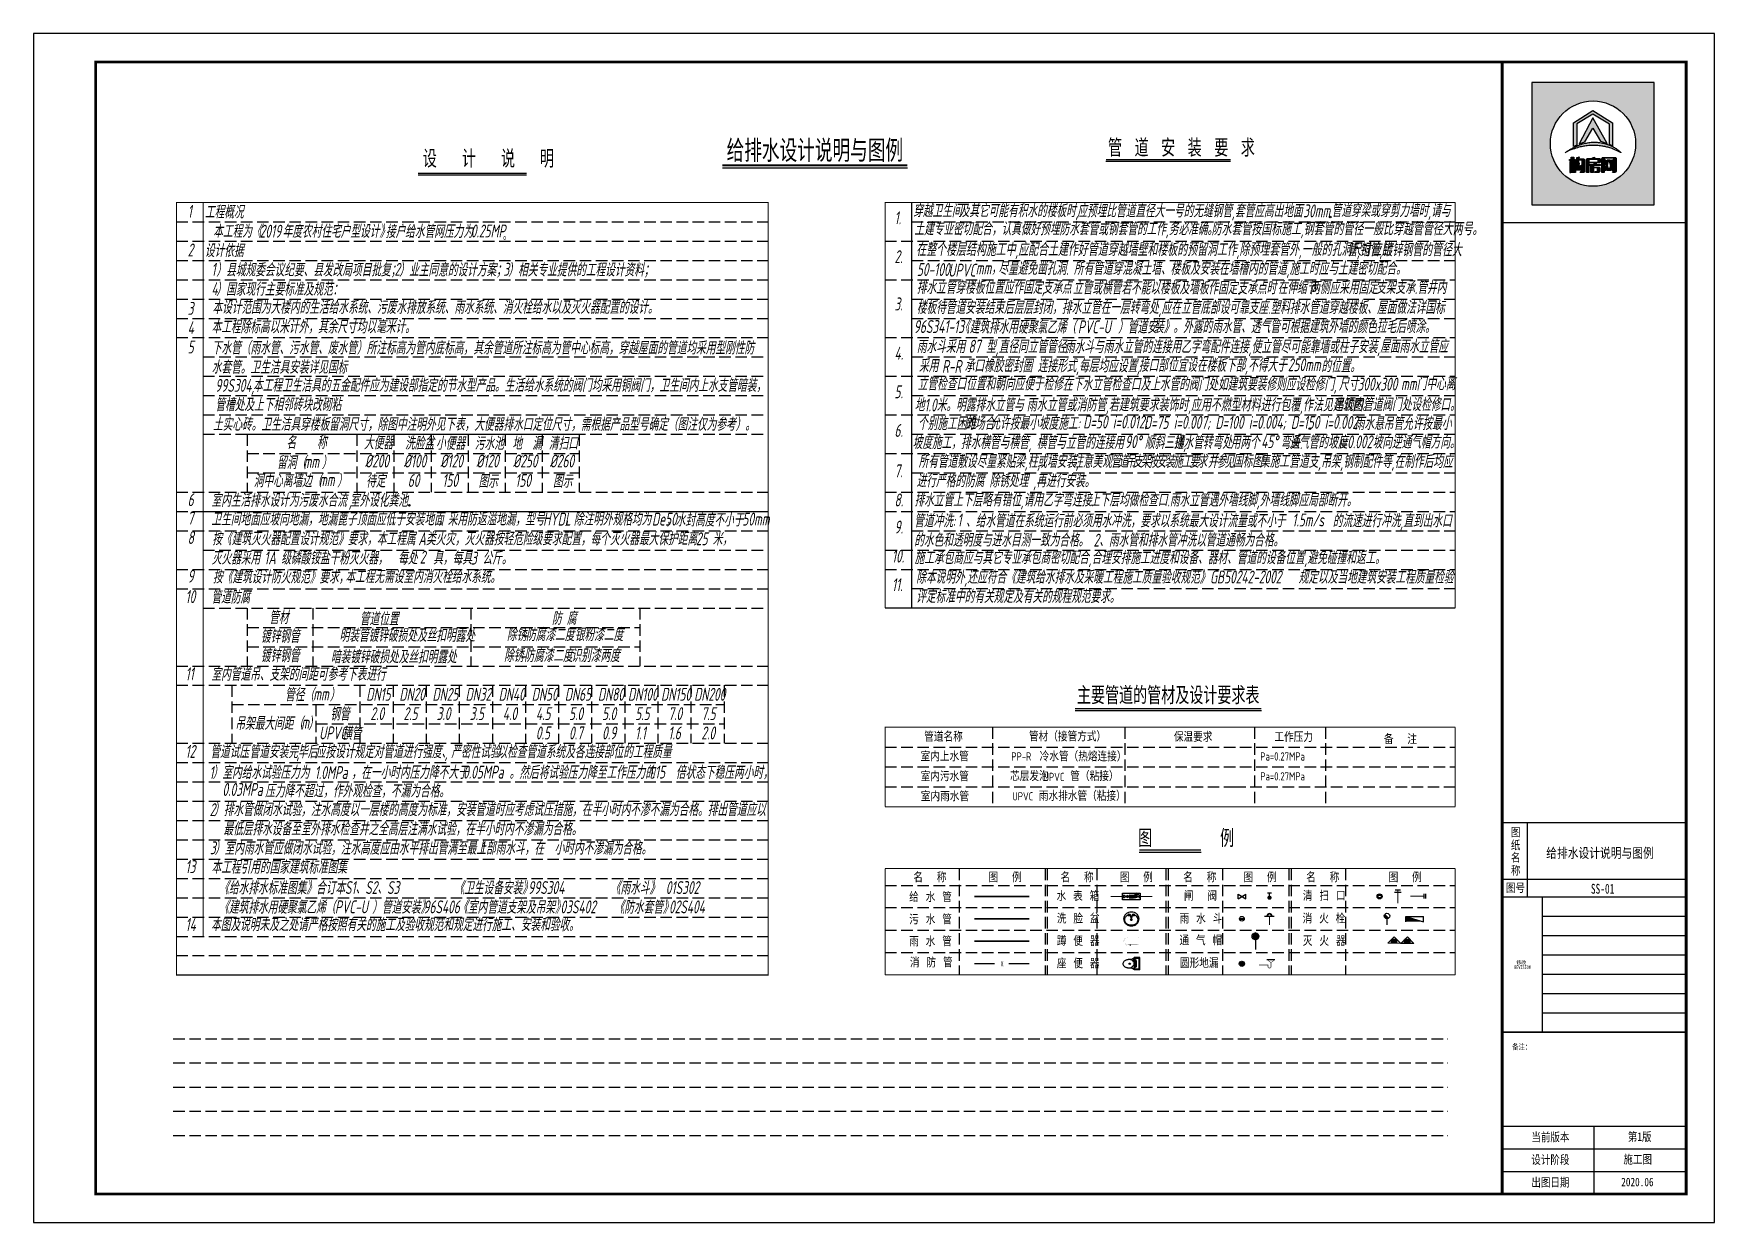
# Model space of a CAD drawing. Header units: millimetres. Extents: x -807114 to -50119, y -468455 to -61603.
# Drawn here: x -373695 to -337229, y -237099 to -211314 of the extents above; entities that cross this region are included whole.
import ezdxf
from ezdxf.enums import TextEntityAlignment as Align

# ---------------------------------------------------------------- set-up
doc = ezdxf.new("R2010")
doc.units = ezdxf.units.MM
doc.header["$LTSCALE"] = 1000
doc.linetypes.add('DASH', pattern=[0.35, 0.25, -0.1])
for name, color, linetype in [('AXIS', 3, 'Continuous'), ('FF', 7, 'Continuous'), ('HZ', 7, 'Continuous'), ('P_LS_GJ', 7, 'Continuous'), ('PIPE-污水', 2, 'DASH'), ('PIPE-给水', 3, 'Continuous'), ('PIPE-雨水', 4, 'DASH'), ('PUB_TEXT', 3, 'Continuous'), ('PUB_TITLE', 4, 'Continuous'), ('SD', 7, 'Continuous'), ('建-文字', 7, 'Continuous'), ('标注1', 7, 'Continuous')]:
    doc.layers.add(name, color=color, linetype=linetype)
doc.styles.add('_HZTXT', font='txt', dxfattribs={"bigfont": 'HZTXT'})
doc.styles.add('HZ', font='', dxfattribs={"width": 0.8})
doc.styles.add('TEXT', font='gbeitc.shx', dxfattribs={"width": 0.85, "bigfont": 'hztxt.shx'})
doc.styles.add('TSSD_Rein', font='Tssdeng.shx', dxfattribs={"width": 0.7, "bigfont": 'hztxt.shx'})
doc.styles.add('uni-黑体', font='simhei.ttf')
doc.styles.add('ZDBOX', font='simsun.ttc', dxfattribs={"width": 0.7})
doc.styles.add('宋体', font='simsun.ttc', dxfattribs={"width": 0.8})
doc.styles.get('HZ').set_extended_font_data('NSimSun')

msp = doc.modelspace()

# ---------------------------------------------------------------- texts
at = {"style": 'ZDBOX', "width": 0.8}
for s, height, p in [('图', 184.2, (-341540.1, -228632.6)), ('纸', 184.2, (-341540.1, -228910.4)), ('称', 184.2, (-341540.1, -229461.2)), ('名', 184.2, (-341540.1, -229178.8)), ('图号', 184.17, (-341543.8, -229841)), ('备注：', 122.78, (-341408.9, -233288.2))]:
    msp.add_text(s, height=height, dxfattribs=at).set_placement(p, align=Align.MIDDLE)
for s, p in [('当前版本', (-341199.1, -235341.2)), ('第1版', (-339105.6, -235332.8)), ('设计阶段', (-341199.1, -235832.3)), ('施工图', (-339201.8, -235823.9)), ('出图日期', (-341199.1, -236323.4)), ('2020.06', (-339249.9, -236315))]:
    msp.add_text(s, height=184.17, dxfattribs=at).set_placement(p)
at = {"oblique": 360, "text_generation_flag": 4, "flags": 9}
for tag, s in [('XSIZE', '250'), ('YSIZE', '145')]:
    msp.add_attdef(tag, (-349999.2, -230029.2), s, height=0.189, rotation=0.01532, dxfattribs=at)
at = {"style": 'HZ', "width": 0.7, "flags": 1}
for tag, s in [('UNIT', '套'), ('SPEC', 'DN100'), ('WHAT', '清扫口')]:
    msp.add_attdef(tag, (-344096.8, -230180.4), s, height=0.000595, dxfattribs=at)
at = {"layer": 'AXIS', "color": 0}
for s, height, style, width, p in [('给排水设计说明与图例', 478.68, '_HZTXT', 0.8, (-358659.8, -214096.2)), ('管 道 安 装 要 求', 380.739, '_HZTXT', 0.8, (-350384.9, -213984.5)), ('设  计  说  明', 380.74, '_HZTXT', 0.8, (-365250.4, -214221)), ('。', 209.4, '_HZTXT', 0.8, (-363516.6, -215791.4)), ('主要管道的管材及设计要求表', 380.739, '_HZTXT', 0.8, (-351057.9, -225859.8)), ('管道名称', 209.41, '_HZTXT', 0.8, (-354372.4, -226670.1)), ('管材（接管方式）', 209.41, '_HZTXT', 0.8, (-352100.4, -226665.7)), ('保温要求', 209.41, '_HZTXT', 0.8, (-348955.4, -226674.5)), ('工作压力', 209.41, '_HZTXT', 0.8, (-346774.2, -226677.5)), ('备  注', 209.41, '_HZTXT', 0.8, (-344398.4, -226724.7)), ('室内上水管', 209.41, '_HZTXT', 0.8, (-354451.4, -227097.3)), ('冷水管（热熔连接）', 209.41, '_HZTXT', 0.8, (-351868.8, -227098.6)), ('室内污水管', 209.41, '_HZTXT', 0.8, (-354450, -227531.8)), ('芯层发泡', 209.41, '_HZTXT', 0.8, (-352508.8, -227524.9)), ('管（粘接）', 209.41, '_HZTXT', 0.8, (-351202.1, -227524.9)), ('室内雨水管 ', 209.41, '_HZTXT', 0.8, (-354446, -227964.5)), ('雨水排水管（粘接）', 209.41, '_HZTXT', 0.8, (-351885.4, -227955.7)), ('图     例', 380.74, '_HZTXT', 0.8, (-349733.2, -228960)), ('名  称', 209.41, '_HZTXT', 0.8, (-354607.8, -229720.4)), ('图  例', 209.41, '_HZTXT', 0.8, (-352974.6, -229720.4)), ('名  称', 209.41, '_HZTXT', 0.8, (-351414.7, -229720.4)), ('图  例', 209.41, '_HZTXT', 0.8, (-350128.8, -229720.4)), ('名  称', 209.41, '_HZTXT', 0.8, (-348751.5, -229720.4)), ('图  例', 209.41, '_HZTXT', 0.8, (-347443.6, -229720.4)), ('名  称', 209.41, '_HZTXT', 0.8, (-346083.7, -229720.4)), ('图  例', 209.41, '_HZTXT', 0.8, (-344295.8, -229720.4)), ('给 水 管', 209.41, '_HZTXT', 0.8, (-354697.9, -230149.3)), ('水 表 箱', 209.41, '_HZTXT', 0.8, (-351501.1, -230130.1)), ('闸  阀', 209.41, '_HZTXT', 0.8, (-348737, -230124.3)), ('清 扫 口', 209.41, '_HZTXT', 0.8, (-346156.4, -230121.4)), ('污 水 管', 209.41, '_HZTXT', 0.8, (-354697.9, -230636.6)), ('洗 脸 盆', 209.41, '_HZTXT', 0.8, (-351495.4, -230615)), ('雨 水 斗', 209.41, '_HZTXT', 0.8, (-348831.6, -230617.4)), ('消 火 栓', 209.41, '_HZTXT', 0.8, (-346163.2, -230615)), ('雨 水 管', 209.41, '_HZTXT', 0.8, (-354697.9, -231112.2)), ('蹲 便 器', 209.41, '_HZTXT', 0.8, (-351495.4, -231102.4)), ('通 气 帽', 209.41, '_HZTXT', 0.8, (-348834.8, -231089.3)), ('灭 火 器', 209.41, '_HZTXT', 0.8, (-346157, -231101.1)), ('消 防 管', 209.41, '_HZTXT', 0.8, (-354683.1, -231569)), ('X', 109.7, 'HZ', 0.7, (-352712.7, -231543.5)), ('座 便 器', 209.41, '_HZTXT', 0.8, (-351495.4, -231589.7)), ('圆形地漏', 209.41, '_HZTXT', 0.8, (-348824.1, -231580))]:
    msp.add_text(s, height=height, dxfattribs=dict(at, style=style, width=width)).set_placement(p)
at = {"layer": 'P_LS_GJ', "width": 0.7, "flags": 1}
for tag, p, s, oblique in [('UNIT', (-349712.3, -230029), '个', 360), ('SPEC', (-349712.3, -230029.2), '', 360), ('WHAT', (-349712.3, -230029.3), '防污止回阀', 0)]:
    msp.add_attdef(tag, p, s, height=0.0946, rotation=0.01532, dxfattribs=dict(at, oblique=oblique))
at = {"layer": 'PUB_TEXT', "color": 0, "style": 'TEXT'}
for s, width, p in [('1', 0.75, (-370352.7, -215310.1)), ('工程概况', 0.75, (-369981.3, -215324.3)), ('穿越卫生间', 0.75, (-354615.3, -215296.1)), ('及其它可能有积水的楼板时,', 0.75, (-353607.3, -215296.1)), ('  应预埋比管道直径大一号的无缝钢管,套管应高出地面 ', 0.75, (-351284, -215300.4)), ('30mm', 0.75, (-346148.9, -215298.9)), ('管道穿梁或穿剪力墙时,请与', 0.75, (-345537, -215293.1)), ('本工程为《    年度农村住宅户型设计》 ', 0.75, (-369801.1, -215743.1)), ('2019', 0.75, (-368789.8, -215739.8, 1842.9)), ('接户给水管网压力为', 0.75, (-366056.6, -215747)), ('0.25MP', 0.75, (-364208.9, -215734.6)), ('1.', 0.75, (-355017.4, -215449.8)), ('土建专业密切配合，认真做好预埋防水套管或钢套管的工作,务必准确。', 0.75, (-354588.9, -215687.5)), ('防水套管按国标施工,钢套管的管径一般比穿越管管径大两号。', 0.7, (-348140.8, -215687.5)), ('2', 0.75, (-370352.7, -216147.8)), ('设计依据', 0.75, (-369981.3, -216162)), (' 在整个楼层结构施工中,应配合土建作好管道穿越墙壁和楼板的预留洞工作,除预埋套管外,一般的孔洞尺寸应比', 0.7, (-354654, -216136.6)), ('管,铜管,镀锌钢管的管径大', 0.7, (-345195.7, -216145.1)), ('2.', 0.75, (-355017.4, -216292.3)), ('尽量避免凿孔洞. 所有管道穿混凝土墙、楼板及安装在墙槽内的管道,施工时应与土建密切配合。', 0.75, (-352764.9, -216548)), ('1', 0.75, (-369836.1, -216566.6)), ('）县城规委会议纪要、县发改局项目批复；', 0.75, (-369731.4, -216580.8)), ('2', 0.75, (-365866.2, -216566.6)), ('）业主同意的设计方案；', 0.75, (-365761.5, -216580.8)), ('3', 0.75, (-363502.9, -216566.6)), ('）相关专业提供的工程设计资料；', 0.75, (-363398.2, -216580.8)), ('        50-100', 0.75, (-355442.5, -216571.2)), ('UPVC                                   ', 0.75, (-353848.7, -216586)), ('mm，', 0.75, (-353253.8, -216536.3)), ('4', 0.75, (-369836.1, -216985.4)), ('）国家现行主要标准及规范：', 0.75, (-369731.4, -216999.6)), ('排水立管穿楼板位置应作固定支承点', 0.75, (-354537.6, -216960.4)), (',', 0.75, (-351815.9, -216948.8)), ('立管或横管若不能以楼板及墙板作固定支承点时', 0.75, (-351148.6, -216969.8)), (',', 0.75, (-347554.4, -216923.2)), ('在伸缩节', 0.75, (-346705.9, -216962.5)), ('两侧应采用固定', 0.75, (-346002.1, -216965.9)), ('支架支承.管井内', 0.75, (-344569.6, -216961.6)), ('3', 0.75, (-370352.7, -217414.1)), ('本设计范围为大楼内的生活给水系统、污废水排放系统、雨水系统、消火栓给水以及灭火器配置的设计。', 0.75, (-369818, -217392.6)), ('3.', 0.75, (-355017.4, -217318.4)), ('楼板待管道安装结束后层层封闭，排水立管在一层转弯处,应在立管底部设可靠支座.塑料排水管道穿越楼板、屋面做法详国标            ', 0.75, (-354536.2, -217396.1)), ('4', 0.75, (-370352.7, -217833)), ('本工程除标高以米计外，其余尺寸均以毫米计。', 0.75, (-369837.6, -217815)), ('96S341-13', 0.75, (-354598.8, -217808.7)), ('《建筑排水用硬聚氯乙烯（        ）管道安', 0.75, (-353600.2, -217820.4)), ('PVC-U', 0.75, (-351036.4, -217814.5)), ('装》。外露的雨水管、透气管可根据建筑外墙的颜色拉毛后喷涂。', 0.75, (-349387.7, -217811.2)), ('5', 0.75, (-370352.7, -218251.8)), ('下水管（雨水管、污水管、废水管）所注标高为管内底标高，', 0.75, (-369832.7, -218271.9)), ('其余管道所注标高为管中心标高，穿越屋面的管道均采用型刚性防', 0.75, (-364156.6, -218271.9)), ('雨水斗采用    型,直径同立管管径.', 0.75, (-354535.8, -218244.9)), ('87', 0.75, (-353411.6, -218235.7)), ('雨水斗与雨水立管的连接用乙字弯配件连接,使立管尽可能靠墙或柱子安装,', 0.75, (-351323, -218247.2)), ('屋面雨水立管应', 0.75, (-344483.5, -218240.4)), ('水套管。卫生洁具安装详见国标', 0.75, (-369832.7, -218690.8)), ('4.', 0.75, (-355017.4, -218386.4)), ('采用     承口橡胶密封圈 连接形式,每层均应设置,', 0.75, (-354487.9, -218659.2)), ('R-R', 0.75, (-353985.7, -218673.1)), ('接口部位宜设在楼板下部,不得大于', 0.75, (-349718.8, -218648.7)), ('250mm ', 0.75, (-346483.1, -218636.3)), ('的位置。', 0.75, (-345758.8, -218660.5)), ('本工程卫生洁具的五金配件应为建设部指定的节水型产品。生活给水系统的阀门均采用铜阀门，卫生间内上水支管暗装，', 0.75, (-368938.3, -219084.5)), ('立管检查口位置和朝向应便于检修.', 0.75, (-354516.7, -219052.7)), ('在下水立管检查口及上水管的阀门处如建筑要装修则应设检修门,', 0.75, (-351363.2, -219060.5)), ('尺寸', 0.75, (-345378.1, -219061.4)), ('300x300', 0.75, (-344971.5, -219057.1)), ('mm门中心离', 0.75, (-344027.1, -219049.1)), ('99S304,', 0.75, (-369755.8, -219084.5)), ('5.', 0.75, (-355017.4, -219224)), ('管槽处及上下相邻砖块改砌粘', 0.75, (-369755.8, -219503.3)), ('地1.0米。明露排水立管与', 0.75, (-354578.8, -219508.7)), ('雨水立管或消防管,若建筑要求装饰时,应用不燃型材料进行包覆,作法见建筑图。', 0.7, (-352150, -219508.9)), ('吊顶内管道阀门处设检修口。', 0.75, (-345485.2, -219500.1)), ('土实心砖。卫生洁具穿楼板留洞尺寸，除图中注明外见下表，大便器排水口定位尺寸，需根据产品型号确定（图注仅为参考）。', 0.75, (-369806.3, -219929.6)), ('6.', 0.75, (-355017.4, -220061.7)), ('个别施工困难', 0.75, (-354512.2, -219912.1)), ('的场合 ', 0.75, (-353486.2, -219908.3)), ('允许按最小坡度施工: ', 0.75, (-352939.3, -219905.3)), ('D=50 i=0.012;', 0.75, (-350923.3, -219878.5)), ('D=75 i=0.007; D=100 i=0.004; D=150 i=0.002', 0.75, (-349604.6, -219886.9)), ('雨水悬吊管允许按最小', 0.75, (-345036.3, -219912.1)), ('名    称', 0.75, (-368214.3, -220323.6)), ('大便器', 0.75, (-366528.9, -220331.8)), ('                   洗脸盆', 0.75, (-367803.4, -220337.8)), ('小便器', 0.75, (-364967.2, -220342.1)), ('污水池', 0.75, (-364125.3, -220342.1)), ('地  漏', 0.75, (-363312.2, -220342.1)), ('清扫口', 0.75, (-362519.9, -220342.1)), ('坡度施工，排水横管与横管, 横管与立管的连接用    顺斜三通,', 0.75, (-354627.3, -220324.9)), ('90%%D               ', 0.75, (-350016.8, -220305.3)), ('  排水管转弯处 ', 0.75, (-349187.3, -220322.2)), ('用两个    弯头.   ', 0.75, (-347728.1, -220322.2)), ('45%%d                                  ', 0.75, (-347062.1, -220305.5)), ('通气管的坡度 ', 0.75, (-346452.2, -220317.9)), ('i=0.002', 0.75, (-345374.8, -220308.4)), ('坡向逆通气帽方向。', 0.75, (-344647.5, -220314.6)), ('留洞（   ）', 0.75, (-368416.8, -220759.2)), ('mm', 0.75, (-367838.3, -220737.3)), ('%%C200', 0.75, (-366506.1, -220724.7)), ('%%c100', 0.75, (-365665.7, -220724.7)), ('%%c120', 0.75, (-364870.1, -220724.7)), ('%%c120', 0.75, (-364091.3, -220724.7)), ('%%c250', 0.75, (-363292.4, -220724.7)), ('%%c260', 0.75, (-362498.3, -220724.7)), (' 所有管道敷设尽量紧贴梁,柱,', 0.75, (-354612, -220734.3)), ('或墙安装,', 0.75, (-351922.1, -220734.9)), ('注意美观.', 0.75, (-351143.3, -220733.9)), ('管', 0.75, (-350323.9, -220732.1)), ('道', 0.75, (-350160.4, -220732.1)), ('吊', 0.75, (-350001.5, -220732.1)), ('支', 0.75, (-349849.9, -220732.1)), ('架', 0.75, (-349679.2, -220732.1)), ('按', 0.75, (-349505.5, -220733.8)), ('安', 0.75, (-349335.2, -220733.8)), ('装', 0.75, (-349153.5, -220733.8)), ('施', 0.75, (-348976.4, -220733.8)), ('工', 0.75, (-348781.2, -220733.8)), ('要', 0.75, (-348617.7, -220733.8)), ('求', 0.75, (-348449.7, -220733.8)), ('并', 0.75, (-348219.6, -220733.8)), ('参', 0.75, (-348030.4, -220733.8)), ('见', 0.75, (-347860, -220733.8)), ('国标图', 0.75, (-347675.1, -220726.9)), ('集施工.', 0.75, (-347089.8, -220726.9)), ('     管道支,吊架,钢制配件等,在制作后均应', 0.75, (-347023.5, -220735.4)), ('洞中心离墙边（   ）', 0.75, (-368921.6, -221152.8)), ('mm', 0.75, (-367502.1, -221130.8)), ('待定', 0.75, (-366483.7, -221159.8)), ('60', 0.75, (-365576.3, -221146.2)), ('150', 0.75, (-364828.7, -221146.2)), ('图示', 0.75, (-364043.9, -221164)), ('150', 0.75, (-363246.1, -221145.7)), ('图示', 0.75, (-362426.9, -221164)), ('7.', 0.75, (-355017.4, -220937.9)), ('进行严格的防腐 除锈处理 ,再进行安装。', 0.75, (-354541, -221154.2)), ('6', 0.75, (-370352.7, -221563.9)), ('室内生活排水设计为污废水合流', 0.75, (-369838.5, -221578.7)), ('室外设化粪池 ', 0.75, (-366836.8, -221578.7)), ('8.', 0.75, (-355017.4, -221569.2)), ('排水立管上下层略有错位,请用乙字弯连接.', 0.75, (-354587.6, -221571.3)), ('上下层均做检查口.雨水立管遇外墙线脚,外墙线脚应局部断开。', 0.75, (-350777.9, -221571.3)), ('7', 0.75, (-370352.7, -221965.3)), ('卫生间地面应坡向地漏，地漏蓖子顶面应低于安装地面', 0.75, (-369840.9, -221984.4)), (',', 0.75, (-366854.2, -221578.7)), ('，采用防返溢地漏，型号', 0.75, (-364923, -221984.4)), ('HYDL', 0.75, (-362640.1, -221984.4)), ('，除注明外规格均为', 0.75, (-362187.4, -221984.4)), ('De50', 0.75, (-360277.4, -221984.4)), ('，水封高度不小于', 0.75, (-359978.2, -222004.4)), ('50mm', 0.75, (-358319.2, -221984.4)), ('管道冲洗:  、给水管道在系统运行前必须用水冲洗，要求以系统最大设计流量或不小于         的流速进行冲洗,直到出水口', 0.75, (-354592.9, -222022.2)), ('9.', 0.75, (-355017.4, -222156.8)), ('1', 0.75, (-353652.2, -222003.5)), ('1.5m/s', 0.75, (-346388.3, -222003.5)), ('8', 0.75, (-370352.7, -222384.1)), ('按《建筑灭火器配置设计规范》要求，本工程属  类火灾，灭火器按轻危险级要求配置，每个灭火器最大保护距离   米，', 0.75, (-369821.9, -222411.5)), ('A', 0.75, (-365346.8, -222411.5)), ('25', 0.75, (-359325.4, -222411.5)), ('的水色和透明度与进水目测一致为合格。 2、雨水管和排水管冲洗以管道通畅为合格。', 0.75, (-354592.9, -222441)), ('灭火器采用    级磷酸铵盐干粉灭火器，  每处   具，每具  公斤。', 0.75, (-369831.9, -222830.4)), ('1A', 0.75, (-368691.8, -222825)), ('2', 0.75, (-365315.8, -222809)), ('3', 0.75, (-364204.1, -222830.4)), ('10.', 0.75, (-355073.5, -222787.4)), ('施工承包商应与其它专业承包商密切配合,合理安排施工进度和设备、器材、管道的设备位置,避免碰撞和返工。', 0.75, (-354584, -222822.5)), ('9', 0.75, (-370352.7, -223221.7)), ('按《建筑设计防火规范》要求，', 0.75, (-369807.2, -223240.4)), ('本工程无需设室内消火栓给水系统。', 0.75, (-366934.6, -223233.9)), ('11.', 0.75, (-355073.5, -223408.2)), ('除本说明外,还应符合《建筑给水排水及采暖工程施工质量验收规范》                 规定以及当地建筑安装工程质量检验', 0.75, (-354549.1, -223244.6)), ('GB50242-2002', 0.75, (-348171.6, -223240.2)), ('10', 0.75, (-370400.2, -223666.3)), ('管道防腐', 0.75, (-369841, -223676.7)), (': ', 0.75, (-369162.6, -223676.7)), ('评定标准中的有关规定及有关的规程规范要求。', 0.75, (-354549.1, -223663.4)), ('管材', 0.75, (-368586.5, -224120.6)), ('管道位置', 0.75, (-366621, -224151)), ('防 腐', 0.75, (-362452.7, -224138.3)), ('镀锌钢管', 0.75, (-368767.7, -224529.5)), ('        明装管镀锌破损处及丝扣明露处', 0.75, (-367972.2, -224507.8)), ('  除锈', 0.75, (-363656.7, -224490.8)), ('防腐漆二度', 0.75, (-363014.4, -224490.8)), ('银粉漆二度', 0.75, (-361956.1, -224490.8)), ('-', 0.75, (-363103.6, -224490.8)), ('-', 0.75, (-362165.8, -224490.8)), ('镀锌钢管', 0.75, (-368767.7, -224948.3)), ('暗装镀锌破损处及丝扣明露处 ', 0.75, (-367248.5, -224973.1)), ('除锈', 0.75, (-363491, -224944.4)), ('-', 0.75, (-363141.1, -224944.4)), ('防腐漆二度', 0.75, (-363051.9, -224944.4)), ('-', 0.75, (-362203.3, -224944.4)), ('识别漆两度 ', 0.75, (-362030.2, -224944.4)), ('11', 0.75, (-370400.2, -225341.5)), ('室内管道吊、支架的间距可参考下表进行', 0.75, (-369841, -225351.9)), (': ', 0.75, (-369162.6, -225351.9)), ('管径（   ）', 0.75, (-368243.6, -225795.8)), ('mm', 0.75, (-367627.5, -225776.4)), ('DN15', 0.75, (-366477.6, -225785)), ('DN20', 0.75, (-365759.6, -225785)), ('DN25', 0.75, (-365041.6, -225785)), ('DN32', 0.75, (-364323.6, -225785)), ('DN40', 0.75, (-363605.5, -225785)), ('DN50', 0.75, (-362887.5, -225785)), ('DN65', 0.75, (-362169.5, -225785)), ('DN80', 0.75, (-361451.5, -225785)), ('DN100', 0.75, (-360799.8, -225785)), ('DN150', 0.75, (-360081.7, -225785)), ('DN200', 0.75, (-359363.7, -225785)), ('钢管', 0.75, (-367261.5, -226214.6)), ('2.0', 0.75, (-366388.1, -226203.8)), ('2.5', 0.75, (-365670.1, -226203.8)), ('3.0', 0.75, (-364952.1, -226203.8)), ('3.5', 0.75, (-364234.1, -226203.8)), ('4.0', 0.75, (-363516, -226203.8)), ('4.5', 0.75, (-362798, -226203.8)), ('5.0', 0.75, (-362080, -226203.8)), ('5.0', 0.75, (-361362, -226203.8)), ('5.5', 0.75, (-360643.9, -226203.8)), ('7.0', 0.75, (-359925.9, -226203.8)), ('7.5', 0.75, (-359207.9, -226203.8)), ('吊架最大间距（ ）', 0.75, (-369321.3, -226417.2)), ('m', 0.75, (-367887.1, -226395.1)), ('UPVC', 0.75, (-367499.9, -226622.7)), ('横管', 0.75, (-367004.4, -226633.4)), ('0.5', 0.75, (-362798, -226622.7)), ('0.7', 0.75, (-362080, -226622.7)), ('0.9', 0.75, (-361362, -226622.7)), ('1.1', 0.75, (-360643.9, -226622.7)), ('1.6', 0.75, (-359925.9, -226622.7)), ('2.0', 0.75, (-359207.9, -226622.7)), ('12', 0.75, (-370400.2, -227022.9)), ('管道试压', 0.75, (-369862.6, -227030.6)), ('管道安装完毕后', 0.75, (-369012.9, -227030.6)), ('应按设计规定对管道进行强度、严密性试验', 0.75, (-367577.5, -227030.6)), ('以检查管道系统及各连接部位的工程质量', 0.75, (-363636.2, -227030.6)), ('）室内给水试验压力为        ，在一小时内压力降不大于        。然后将试验压力降至工作压力的    倍状态下稳压两小时，', 0.75, (-369811.4, -227481)), (': ', 0.75, (-369185.5, -227030.6)), (',', 0.75, (-367988, -227030.6)), (',', 0.75, (-364773.6, -227030.6)), (':', 0.75, (-361579.8, -227030.6)), ('1', 0.75, (-369881.8, -227481)), ('1.0MPa', 0.75, (-367597.1, -227481.4)), ('0.05MPa', 0.75, (-364377.3, -227472.7)), ('1.15', 0.75, (-360358, -227471.2)), ('0.03MPa', 0.75, (-369598.8, -227848.7)), ('压力降不超过，作外观检查，不漏为合格。', 0.75, (-368674.2, -227882.8)), ('2', 0.75, (-369877.5, -228286.9)), ('）排水管做闭水试验，注水高度以一层楼的高度为标准，安装管道时应考虑试压措施，在半小时内不渗不漏为合格。排出管道应以', 0.75, (-369783.1, -228286.9)), ('最低层排水设备至室外排水检查井之全高层注满水试验，在半小时内不渗漏为合格。 ', 0.75, (-369580.7, -228705.7)), ('3', 0.75, (-369869.5, -229114.3)), ('）室内雨水管应做闭水试验，注水高度应由水平排出管满至最上部雨水斗，在  小时内不渗漏为合格。', 0.75, (-369763.6, -229122.8)), ('1', 0.75, (-364007.2, -229111.1)), ('13', 0.75, (-370400.2, -229522.6)), ('本工程引用的国家建筑标准图集', 0.75, (-369838.5, -229536.2)), ('《给水排水标准图集》合订本  ', 0.75, (-369670.2, -229985.2)), ('S1、S2、S3', 0.75, (-366942.1, -229976.7)), ('《卫生设备安装》  ', 0.75, (-364567.6, -229985.2)), ('99S304', 0.75, (-362968, -229976.7)), ('《雨水斗》 ', 0.75, (-361175.4, -229985.2)), ('01S302', 0.75, (-359979.3, -229976.7)), ('《建筑排水用硬聚氯乙烯（       ）管道安装》  ', 0.75, (-369670.2, -230404)), ('《室内管道支架及吊架》  ', 0.75, (-364487.6, -230404)), ('《防水套管》 ', 0.75, (-361095.4, -230404)), ('PVC-U', 0.75, (-367155.9, -230395.5)), ('96S406', 0.75, (-365239, -230395.5)), ('03S402', 0.75, (-362264.8, -230395.5)), ('02S404', 0.75, (-359910, -230395.5)), ('14', 0.75, (-370400.2, -230779)), ('本图及说明未及之处请严格按照有关的施工及验收规范和规定进行施工、安装和验收。', 0.75, (-369848.8, -230782))]:
    msp.add_text(s, height=280, dxfattribs=dict(at, width=width)).set_placement(p)
at = {"layer": 'PUB_TEXT', "style": 'TSSD_Rein', "width": 0.8}
for s, p in [('PP-R', (-352482.4, -227083)), ('Pa=0.27MPa', (-347081.9, -227082.5)), ('UPVC', (-351783, -227526.4)), ('Pa=0.27MPa', (-347081.9, -227513.8)), ('UPVC', (-352459.7, -227947.3))]:
    msp.add_text(s, height=179.51, dxfattribs=at).set_placement(p)
at = {"layer": 'PUB_TEXT', "color": 8, "style": '宋体', "width": 0.7}
msp.add_text('REVISION', height=78.05, dxfattribs=at).set_placement((-341570.2, -231628.3), align=Align.BOTTOM_LEFT)
at = {"layer": 'PUB_TEXT', "color": 8, "style": '宋体'}
msp.add_text('修改', height=78.05, dxfattribs=at).set_placement((-341527.7, -231500.3))
at = {"layer": '建-文字', "style": 'uni-黑体'}
for s, width, p in [('给排水设计说明与图例', 0.8, (-340876.4, -229192.5)), ('SS-01', 0.7, (-339908.2, -229969.7))]:
    msp.add_text(s, height=213.77, dxfattribs=dict(at, width=width)).set_placement(p)

# ---------------------------------------------------------------- blocks, each defined once
blk = doc.blocks.new('hhhh123')
at = {"layer": 'AXIS', "color": 0}
for p, q in [((70548, 12070), (70623, 12070)), ((70615, 12101), (70646, 11976)), ((70677, 11976), (70646, 11976)), ((70677, 11976), (70708, 12101)), ((70701, 12070), (70775, 12070))]:
    blk.add_line(p, q, dxfattribs=at)
for centre in [(70583, 12101), (70662, 11914), (70740, 12101)]:
    blk.add_circle(centre, 31.3, dxfattribs=at)
for centre, radius, start, end in [((70662, 11879), 316, 90, 110.21318), ((70662, 11879), 316, 69.78682, 90), ((70603, 11945), 223, 155.01492, 180.00001), ((70603, 11945), 223, 179.99999, 204.98508), ((70632, 11932), 254, 131.63355, 155.01494), ((70632, 11958), 254, 204.98506, 228.36645), ((70554, 11914), 142, 151.0888, 180), ((70554, 11914), 142, 180, 208.9112), ((70606, 11885), 202, 122.25981, 151.0888), ((70606, 11942), 202, 208.9112, 233.1301), ((70650, 11911), 282, 110.2132, 131.63355), ((70650, 11978), 282, 228.36645, 249.7868), ((70639, 11987), 258, 233.1301, 252.74206), ((70548, 11976), 93.8, 90, 122.25981), ((70662, 12011), 316, 249.78682, 270), ((70662, 12058), 332, 252.74206, 270), ((70662, 12058), 332, 270, 287.25794), ((70662, 12011), 316, 270, 290.21318), ((70684, 11987), 258, 287.25794, 306.8699), ((70673, 11911), 282, 48.36645, 69.7868), ((70673, 11978), 282, 290.2132, 311.63355), ((70775, 11976), 93.8, 56.09549, 90), ((70735, 11914), 168, 308.07586, 56.48961), ((70692, 11932), 254, 24.98506, 48.36645), ((70692, 11958), 254, 311.63355, 335.01494), ((70720, 11945), 223, 359.99999, 24.98508), ((70720, 11945), 223, 335.01492, 0.00001)]:
    blk.add_arc(centre, radius, start, end, dxfattribs=at)
blk.add_point((70662, 11695), dxfattribs=at)
blk = doc.blocks.new('jjjj123')
at = {"layer": 'AXIS', "color": 0}
blk.add_line((71567, 12571), (71567, 12527), dxfattribs=at)
at = {"layer": 'AXIS', "color": 0, "const_width": 1.65}
for points in [[(71848, 12637, 0.97895), (71545, 12637, 0.97895)], [(71546, 12299, 0.462192), (71600, 12235, 0.462192)], [(71825, 12636, 0.97895), (71567, 12636, 0.97895)], [(71578, 12581, 0.414214), (71567, 12571, 0.414214)], [(71567, 12291, 0.414214), (71600, 12258, 0.414214)], [(71793, 12235, 0.462192), (71847, 12299, 0.462192)], [(71793, 12258, 0.414214), (71825, 12291, 0.414214)], [(71825, 12571, 0.414214), (71814, 12581, 0.414214)]]:
    blk.add_lwpolyline(points, format="xyb", dxfattribs=at)
for points in [[(71546, 12654), (71546, 12299)], [(71567, 12581), (71567, 12636)], [(71567, 12609), (71567, 12527)], [(71567, 12527), (71567, 12291)], [(71814, 12581), (71578, 12581)], [(71600, 12258), (71793, 12258)], [(71793, 12235), (71600, 12235)], [(71825, 12581), (71825, 12636)], [(71825, 12609), (71825, 12527)], [(71825, 12291), (71825, 12529)], [(71847, 12637), (71847, 12299)]]:
    blk.add_lwpolyline(points, dxfattribs=at)
at = {"layer": 'AXIS', "color": 0, "width": 0.8, "flags": 9}
for tag in ['YSIZE', 'XSIZE']:
    blk.add_attdef(tag, (71696, 12235), '', height=0.549, rotation=270, dxfattribs=at)
blk = doc.blocks.new('kkkk123')
at = {"layer": 'AXIS', "color": 0}
for p, q in [((71626, 10774), (71603, 10774)), ((71626, 10652), (71603, 10652)), ((71606, 10896), (71606, 10845)), ((71626, 10896), (71606, 10896)), ((71626, 10926), (71626, 10936)), ((71626, 10926), (71626, 10855)), ((71626, 10845), (71626, 10855)), ((71667, 10814), (71626, 10855)), ((71626, 10652), (71626, 10774)), ((71667, 10611), (71626, 10570)), ((71626, 10499), (71626, 10570)), ((71626, 10489), (71626, 10499)), ((71829, 10489), (71626, 10489)), ((71657, 10885), (71677, 10906)), ((71657, 10885), (71657, 10868)), ((71697, 10827), (71657, 10868)), ((71697, 10598), (71657, 10558)), ((71657, 10540), (71657, 10558)), ((71677, 10520), (71657, 10540)), ((71667, 10814), (71667, 10611)), ((71779, 10906), (71677, 10906)), ((71779, 10520), (71677, 10520)), ((71697, 10827), (71697, 10598)), ((71779, 10906), (71799, 10885)), ((71799, 10540), (71779, 10520)), ((71799, 10885), (71799, 10540))]:
    blk.add_line(p, q, dxfattribs=at)
for points in [[(71626, 10926), (71614, 10914), (71595, 10898), (71572, 10884), (71550, 10874), (71523, 10867), (71497, 10864), (71486, 10863), (71464, 10865), (71436, 10864), (71415, 10862), (71395, 10859), (71366, 10853), (71342, 10845), (71328, 10839), (71307, 10830), (71286, 10817), (71268, 10803), (71255, 10791), (71241, 10774), (71224, 10741), (71220, 10722), (71222, 10694), (71231, 10668), (71245, 10646), (71263, 10627), (71280, 10612), (71291, 10605), (71315, 10592), (71328, 10586), (71349, 10578), (71366, 10573), (71376, 10570), (71390, 10567), (71415, 10563), (71440, 10561), (71455, 10560), (71464, 10560), (71486, 10562), (71525, 10558), (71546, 10553), (71568, 10544), (71583, 10536), (71595, 10528), (71612, 10514), (71626, 10499)], [(71829, 10489), (71829, 10936), (71626, 10936)]]:
    blk.add_lwpolyline(points, dxfattribs=at)
for centre, radius in [((71464, 10713), 24), ((71616, 10794), 10.2), ((71616, 10631), 10.2)]:
    blk.add_circle(centre, radius, dxfattribs=at)
for centre, radius, start, end in [((71464, 10713), 152, 23.57818, 90), ((71464, 10713), 152, 278.52519, 336.42182), ((71616, 10845), 10.2, 180, 0)]:
    blk.add_arc(centre, radius, start, end, dxfattribs=at)
blk = doc.blocks.new('$TwtSys$00000141')
for p, q in [((-94, 8, 0), (-10, 92, 0)), ((-94, 8, 0), (-10, 92, 0)), ((-87, -35, 0), (35, 87, 0)), ((-87, -35, 0), (35, 87, 0)), ((-66, -66, 0), (67, 66, 0)), ((-66, -66, 0), (67, 66, 0)), ((-32, -87, 0), (88, 33, 0)), ((-32, -87, 0), (88, 33, 0)), ((12, -92, 0), (92, -11, 0)), ((12, -92, 0), (92, -11, 0))]:
    blk.add_line(p, q)
blk.add_circle((0, 0, 0), 94)
blk.add_circle((0, 0, 0), 94)
blk = doc.blocks.new('DQM')
at = {"layer": 'FF'}
for p, q in [((-200, 200), (200, 200)), ((-173, 300), (173, 300)), ((-173, 100), (173, 100))]:
    blk.add_line(p, q, dxfattribs=at)
blk.add_circle((0, 200), 200, dxfattribs=at)
for centre, radius, start, end in [((98, 200), 222, 115.98923, 244.01077), ((375, 200), 425, 151.92751, 208.07249), ((-96, 201), 221, 295.77209, 64.22791), ((-372, 201), 422, 331.81362, 28.18638)]:
    blk.add_arc(centre, radius, start, end, dxfattribs=at)
blk = doc.blocks.new('JF')
at = {"layer": 'HZ'}
for p, q in [((-50, 113), (51, 113)), ((0, 0), (0, 113))]:
    blk.add_line(p, q, dxfattribs=at)
at = {"layer": 'HZ', "const_width": 50}
blk.add_lwpolyline([(-25, 0, 1), (25, 0, 1)], format="xyb", close=True, dxfattribs=at)
blk = doc.blocks.new('A$C686231BB')
at = {"layer": 'SD', "color": 7, "linetype": 'Continuous'}
for p, q in [((0, 138), (277, 138)), ((0, 138), (138, 0)), ((81, 138), (81, 57)), ((81, 57), (196, 57)), ((277, 138), (138, 0)), ((196, 138), (196, 57)), ((277, 138), (554, 138)), ((277, 138), (415, 0)), ((358, 138), (358, 57)), ((358, 57), (473, 57)), ((554, 138), (415, 0)), ((473, 138), (473, 57))]:
    blk.add_line(p, q, dxfattribs=at)
at = {"layer": 'SD', "color": 20, "linetype": 'Continuous'}
for points in [[(81, 57), (81, 138), (196, 57), (196, 138)], [(358, 57), (358, 138), (473, 57), (473, 138)]]:
    blk.add_solid(points, dxfattribs=at)
blk = doc.blocks.new('sadasfafa')
h = blk.add_hatch(color=252)
h.dxf.hatch_style = 1
h.paths.add_polyline_path([(1853311, -2488040), (1853311, -2490368), (1855639, -2490368), (1855639, -2488040)])
h.paths.add_polyline_path([(1855286, -2489204, 1), (1853664, -2489204, 1)], flags=16)
edge = h.paths.add_edge_path(flags=0)
edge.add_spline(control_points=[(1853945, -2489376), (1853935, -2489385), (1854022, -2489327), (1854064, -2489324), (1854178, -2489280), (1854273, -2489257), (1854375, -2489242), (1854470, -2489236), (1854555, -2489239), (1854630, -2489250), (1854700, -2489259), (1854781, -2489280), (1854854, -2489303), (1854917, -2489335), (1854967, -2489354), (1854993, -2489368), (1855014, -2489382), (1854982, -2489354), (1854965, -2489332), (1854910, -2489297), (1854854, -2489260), (1854784, -2489234), (1854713, -2489206), (1854640, -2489189), (1854569, -2489179), (1854497, -2489176), (1854414, -2489178), (1854321, -2489198), (1854229, -2489222), (1854147, -2489257), (1854080, -2489292), (1854021, -2489325), (1853977, -2489352), (1853953, -2489369), (1853945, -2489376)], knot_values=[0, 0, 0, 0, 114.670179, 423.637006, 763.89867, 1083.683754, 1343.405239, 1688.07646, 1952.326814, 2113.699055, 2375.693807, 2595.188681, 2872.839541, 3068.155951, 3238.592156, 3348.056762, 3361.095167, 3431.805845, 3527.265261, 3733.200323, 3952.805082, 4160.23278, 4398.128766, 4650.488133, 4837.16968, 5050.428326, 5308.684497, 5588.159898, 5913.430939, 6163.12325, 6398.139207, 6601.625078, 6772.549769, 6871.149972, 6871.149972, 6871.149972, 6871.149972], degree=3, periodic=1)
h.paths.add_polyline_path([(1854530, -2489580), (1854534, -2489580), (1854534, -2489603), (1854618, -2489603), (1854618, -2489621), (1854481, -2489621), (1854481, -2489650), (1854589, -2489650), (1854599, -2489656), (1854606, -2489666), (1854606, -2489733), (1854600, -2489742), (1854590, -2489750), (1854506, -2489750), (1854514, -2489740), (1854518, -2489731), (1854552, -2489731), (1854558, -2489728), (1854560, -2489721), (1854560, -2489675), (1854558, -2489670), (1854553, -2489667), (1854481, -2489667), (1854481, -2489750), (1854436, -2489750), (1854436, -2489626), (1854433, -2489621), (1854406, -2489621), (1854406, -2489603), (1854488, -2489603), (1854488, -2489590)], flags=0)
h.paths.add_polyline_path([(1854486, -2489468), (1854506, -2489461), (1854506, -2489485), (1854510, -2489489), (1854601, -2489489), (1854609, -2489494), (1854615, -2489502), (1854615, -2489556), (1854607, -2489564), (1854599, -2489569), (1854401, -2489569), (1854394, -2489573), (1854394, -2489750), (1854349, -2489750), (1854349, -2489504), (1854355, -2489495), (1854367, -2489489), (1854462, -2489489), (1854462, -2489474)], flags=0)
h.paths.add_polyline_path([(1854394, -2489554), (1854394, -2489512), (1854404, -2489506), (1854562, -2489506), (1854570, -2489513), (1854570, -2489554)], flags=0)
h.paths.add_polyline_path([(1854214, -2489569), (1854203, -2489632), (1854193, -2489683), (1854194, -2489689), (1854218, -2489689), (1854220, -2489683), (1854214, -2489633), (1854254, -2489614), (1854263, -2489686), (1854263, -2489700), (1854255, -2489709), (1854159, -2489709), (1854150, -2489702), (1854148, -2489692), (1854173, -2489569)], flags=0)
h.paths.add_polyline_path([(1854187, -2489466), (1854213, -2489458), (1854207, -2489496), (1854296, -2489496), (1854305, -2489498), (1854312, -2489505), (1854314, -2489513), (1854314, -2489733), (1854310, -2489741), (1854301, -2489750), (1854231, -2489750), (1854238, -2489741), (1854243, -2489730), (1854261, -2489730), (1854268, -2489727), (1854270, -2489720), (1854270, -2489531), (1854270, -2489526), (1854267, -2489521), (1854260, -2489516), (1854202, -2489516), (1854201, -2489534), (1854196, -2489558), (1854150, -2489558), (1854159, -2489535), (1854165, -2489504), (1854167, -2489471)], flags=0)
h.paths.add_polyline_path([(1854140, -2489544), (1854140, -2489750), (1854114, -2489750), (1854114, -2489544)], flags=0)
h.paths.add_polyline_path([(1854056, -2489544), (1854053, -2489750), (1854031, -2489750), (1854031, -2489544)], flags=0)
h.paths.add_polyline_path([(1854107, -2489459), (1854107, -2489508), (1854139, -2489508), (1854139, -2489527), (1854107, -2489527), (1854107, -2489750), (1854062, -2489750), (1854062, -2489527), (1854029, -2489527), (1854029, -2489508), (1854062, -2489508), (1854062, -2489459)], flags=0)
h.paths.add_polyline_path([(1854209, -2489211), (1854471, -2488714), (1854743, -2489200), (1854618, -2489155), (1854470, -2488913), (1854318, -2489172)], flags=0)
h.paths.add_polyline_path([(1854102, -2488808), (1854470, -2488575), (1854848, -2488810), (1854848, -2489247), (1854790, -2489223), (1854790, -2488832), (1854471, -2488643), (1854168, -2488829), (1854168, -2489231), (1854102, -2489257)], flags=0)
h.paths.add_polyline_path([(1854685, -2489750), (1854641, -2489750), (1854641, -2489488), (1854641, -2489484), (1854646, -2489475), (1854656, -2489467), (1854898, -2489467), (1854907, -2489471), (1854916, -2489478), (1854916, -2489731), (1854908, -2489743), (1854902, -2489750), (1854847, -2489750), (1854858, -2489732), (1854866, -2489731), (1854869, -2489724), (1854869, -2489718), (1854867, -2489718), (1854836, -2489718), (1854826, -2489684), (1854814, -2489718), (1854746, -2489718), (1854736, -2489684), (1854722, -2489718), (1854689, -2489718), (1854689, -2489709), (1854691, -2489709), (1854720, -2489621), (1854685, -2489512)], flags=0)
h.paths.add_polyline_path([(1854779, -2489518), (1854809, -2489621), (1854781, -2489709), (1854777, -2489709), (1854750, -2489621), (1854775, -2489518)], flags=0)
h = blk.add_hatch(color=7)
h.dxf.hatch_style = 1
h.paths.add_polyline_path([(1854102, -2489257), (1854168, -2489231), (1854168, -2488829), (1854471, -2488643), (1854790, -2488832), (1854790, -2489223), (1854848, -2489247), (1854848, -2488810), (1854470, -2488575), (1854102, -2488808)])
h = blk.add_hatch(color=7)
h.dxf.hatch_style = 1
h.paths.add_polyline_path([(1854318, -2489172), (1854470, -2488913), (1854618, -2489155), (1854743, -2489200), (1854471, -2488714), (1854209, -2489211)])
h = blk.add_hatch(color=7)
h.dxf.hatch_style = 1
edge = h.paths.add_edge_path()
edge.add_spline(control_points=[(1853945, -2489376), (1853953, -2489369), (1853977, -2489352), (1854021, -2489325), (1854080, -2489292), (1854147, -2489257), (1854229, -2489222), (1854321, -2489198), (1854414, -2489178), (1854497, -2489176), (1854569, -2489179), (1854640, -2489189), (1854713, -2489206), (1854784, -2489234), (1854854, -2489260), (1854910, -2489297), (1854965, -2489332), (1854982, -2489354), (1855014, -2489382), (1854993, -2489368), (1854967, -2489354), (1854917, -2489335), (1854854, -2489303), (1854781, -2489280), (1854700, -2489259), (1854630, -2489250), (1854555, -2489239), (1854470, -2489236), (1854375, -2489242), (1854273, -2489257), (1854178, -2489280), (1854064, -2489324), (1854022, -2489327), (1853935, -2489385), (1853945, -2489376)], knot_values=[0, 0, 0, 0, 98.600203, 269.524894, 473.010766, 708.026723, 957.719033, 1282.990074, 1562.465475, 1820.721647, 2033.980292, 2220.661839, 2473.021206, 2710.917192, 2918.34489, 3137.949649, 3343.884711, 3439.344127, 3510.054805, 3523.09321, 3632.557816, 3802.994021, 3998.310431, 4275.961291, 4495.456165, 4757.450917, 4918.823158, 5183.073513, 5527.744733, 5787.466218, 6107.251302, 6447.512966, 6756.479793, 6871.149972, 6871.149972, 6871.149972, 6871.149972], degree=3, periodic=1)
h = blk.add_hatch(color=7)
h.dxf.hatch_style = 1
h.paths.add_polyline_path([(1854062, -2489459), (1854062, -2489508), (1854029, -2489508), (1854029, -2489527), (1854062, -2489527), (1854062, -2489750), (1854107, -2489750), (1854107, -2489527), (1854139, -2489527), (1854139, -2489508), (1854107, -2489508), (1854107, -2489459)])
h = blk.add_hatch(color=7)
h.dxf.hatch_style = 1
h.paths.add_polyline_path([(1854167, -2489471), (1854165, -2489504), (1854159, -2489535), (1854150, -2489558), (1854196, -2489558), (1854201, -2489534), (1854202, -2489516), (1854260, -2489516), (1854267, -2489521), (1854270, -2489526), (1854270, -2489531), (1854270, -2489720), (1854268, -2489727), (1854261, -2489730), (1854243, -2489730), (1854238, -2489741), (1854231, -2489750), (1854301, -2489750), (1854310, -2489741), (1854314, -2489733), (1854314, -2489513), (1854312, -2489505), (1854305, -2489498), (1854296, -2489496), (1854207, -2489496), (1854213, -2489458), (1854187, -2489466)])
h = blk.add_hatch(color=7)
h.dxf.hatch_style = 1
h.paths.add_polyline_path([(1854462, -2489474), (1854462, -2489489), (1854367, -2489489), (1854355, -2489495), (1854349, -2489504), (1854349, -2489750), (1854394, -2489750), (1854394, -2489573), (1854401, -2489569), (1854599, -2489569), (1854607, -2489564), (1854615, -2489556), (1854615, -2489502), (1854609, -2489494), (1854601, -2489489), (1854510, -2489489), (1854506, -2489485), (1854506, -2489461), (1854486, -2489468)])
h.paths.add_polyline_path([(1854394, -2489554), (1854394, -2489512), (1854404, -2489506), (1854562, -2489506), (1854570, -2489513), (1854570, -2489554)], flags=16)
h = blk.add_hatch(color=7)
h.dxf.hatch_style = 1
h.paths.add_polyline_path([(1854685, -2489512), (1854685, -2489493), (1854693, -2489483), (1854862, -2489483), (1854869, -2489491), (1854869, -2489724), (1854866, -2489731), (1854858, -2489732), (1854847, -2489750), (1854902, -2489750), (1854908, -2489743), (1854916, -2489731), (1854916, -2489478), (1854907, -2489471), (1854898, -2489467), (1854656, -2489467), (1854646, -2489475), (1854641, -2489484), (1854641, -2489488), (1854641, -2489750), (1854685, -2489750)])
h = blk.add_hatch(color=7)
h.dxf.hatch_style = 1
h.paths.add_polyline_path([(1854866, -2489709), (1854840, -2489621), (1854866, -2489512), (1854836, -2489512), (1854824, -2489558), (1854808, -2489512), (1854745, -2489512), (1854734, -2489557), (1854719, -2489512), (1854689, -2489512), (1854720, -2489621), (1854691, -2489709), (1854689, -2489709), (1854689, -2489710), (1854689, -2489718), (1854722, -2489718), (1854736, -2489684), (1854746, -2489718), (1854814, -2489718), (1854826, -2489684), (1854836, -2489718), (1854867, -2489718), (1854867, -2489709)])
h.paths.add_polyline_path([(1854779, -2489518), (1854809, -2489621), (1854781, -2489709), (1854777, -2489709), (1854750, -2489621), (1854775, -2489518)], flags=16)
h = blk.add_hatch(color=7)
h.dxf.hatch_style = 1
h.paths.add_polyline_path([(1854031, -2489544), (1854031, -2489750), (1854053, -2489750), (1854056, -2489544)])
h = blk.add_hatch(color=7)
h.dxf.hatch_style = 1
h.paths.add_polyline_path([(1854114, -2489544), (1854114, -2489750), (1854140, -2489750), (1854140, -2489544)])
h = blk.add_hatch(color=7)
h.dxf.hatch_style = 1
h.paths.add_polyline_path([(1854173, -2489569), (1854148, -2489692), (1854150, -2489702), (1854159, -2489709), (1854255, -2489709), (1854263, -2489700), (1854263, -2489686), (1854254, -2489614), (1854214, -2489633), (1854220, -2489683), (1854218, -2489689), (1854194, -2489689), (1854193, -2489683), (1854203, -2489632), (1854214, -2489569)])
h = blk.add_hatch(color=7)
h.dxf.hatch_style = 1
h.paths.add_polyline_path([(1854488, -2489590), (1854488, -2489603), (1854406, -2489603), (1854406, -2489621), (1854433, -2489621), (1854436, -2489626), (1854436, -2489750), (1854481, -2489750), (1854481, -2489667), (1854553, -2489667), (1854558, -2489670), (1854560, -2489675), (1854560, -2489721), (1854558, -2489728), (1854552, -2489731), (1854518, -2489731), (1854514, -2489740), (1854506, -2489750), (1854590, -2489750), (1854600, -2489742), (1854606, -2489733), (1854606, -2489666), (1854599, -2489656), (1854589, -2489650), (1854481, -2489650), (1854481, -2489621), (1854618, -2489621), (1854618, -2489603), (1854534, -2489603), (1854534, -2489580), (1854530, -2489580)])
for points in [[(1855639, -2488040), (1853311, -2488040), (1853311, -2490368), (1855639, -2490368)], [(1854102, -2489257), (1854102, -2488808), (1854470, -2488575), (1854848, -2488810), (1854848, -2489247), (1854790, -2489223), (1854790, -2488832), (1854471, -2488643), (1854168, -2488829), (1854168, -2489231)], [(1854209, -2489211), (1854318, -2489172), (1854470, -2488913), (1854618, -2489155), (1854743, -2489200), (1854471, -2488714)], [(1854062, -2489459), (1854107, -2489459), (1854107, -2489508), (1854139, -2489508), (1854139, -2489527), (1854107, -2489527), (1854107, -2489750), (1854062, -2489750), (1854062, -2489527), (1854029, -2489527), (1854029, -2489508), (1854062, -2489508)], [(1854462, -2489474), (1854486, -2489468), (1854506, -2489461), (1854506, -2489485), (1854510, -2489489), (1854601, -2489489), (1854609, -2489494), (1854615, -2489502), (1854615, -2489556), (1854607, -2489564), (1854599, -2489569), (1854401, -2489569), (1854394, -2489573), (1854394, -2489750), (1854349, -2489750), (1854349, -2489504), (1854355, -2489495), (1854367, -2489489), (1854462, -2489489)], [(1854394, -2489554), (1854570, -2489554), (1854570, -2489513), (1854562, -2489506), (1854404, -2489506), (1854394, -2489512)], [(1854641, -2489750), (1854641, -2489488), (1854641, -2489484), (1854646, -2489475), (1854656, -2489467), (1854898, -2489467), (1854907, -2489471), (1854916, -2489478), (1854916, -2489731), (1854908, -2489743), (1854902, -2489750), (1854847, -2489750), (1854858, -2489732), (1854866, -2489731), (1854869, -2489724), (1854869, -2489491), (1854862, -2489483), (1854693, -2489483), (1854685, -2489493), (1854685, -2489750)], [(1854775, -2489518), (1854779, -2489518), (1854809, -2489621), (1854781, -2489709), (1854777, -2489709), (1854750, -2489621)], [(1854056, -2489544), (1854031, -2489544), (1854031, -2489750), (1854053, -2489750)], [(1854114, -2489544), (1854140, -2489544), (1854140, -2489750), (1854114, -2489750)], [(1854488, -2489590), (1854530, -2489580), (1854534, -2489580), (1854534, -2489603), (1854618, -2489603), (1854618, -2489621), (1854481, -2489621), (1854481, -2489650), (1854589, -2489650), (1854599, -2489656), (1854606, -2489666), (1854606, -2489733), (1854600, -2489742), (1854590, -2489750), (1854506, -2489750), (1854514, -2489740), (1854518, -2489731), (1854552, -2489731), (1854558, -2489728), (1854560, -2489721), (1854560, -2489675), (1854558, -2489670), (1854553, -2489667), (1854481, -2489667), (1854481, -2489750), (1854436, -2489750), (1854436, -2489626), (1854433, -2489621), (1854406, -2489621), (1854406, -2489603), (1854488, -2489603)]]:
    blk.add_lwpolyline(points, close=True)
for points in [[(1854167, -2489471), (1854187, -2489466), (1854213, -2489458), (1854207, -2489496), (1854296, -2489496), (1854305, -2489498), (1854312, -2489505), (1854314, -2489513), (1854314, -2489733), (1854310, -2489741), (1854301, -2489750), (1854231, -2489750), (1854238, -2489741), (1854243, -2489730), (1854261, -2489730), (1854268, -2489727), (1854270, -2489720), (1854270, -2489531), (1854270, -2489526), (1854267, -2489521), (1854260, -2489516), (1854202, -2489516), (1854201, -2489534), (1854196, -2489558), (1854150, -2489558), (1854150, -2489558), (1854159, -2489535), (1854165, -2489504), (1854167, -2489471)], [(1854866, -2489709), (1854866, -2489709), (1854867, -2489709), (1854867, -2489718), (1854836, -2489718), (1854826, -2489684), (1854814, -2489718), (1854746, -2489718), (1854736, -2489684), (1854722, -2489718), (1854689, -2489718), (1854689, -2489710), (1854689, -2489709), (1854691, -2489709), (1854720, -2489621), (1854689, -2489512)], [(1854173, -2489569), (1854214, -2489569), (1854203, -2489632), (1854193, -2489683), (1854194, -2489689), (1854218, -2489689), (1854220, -2489683), (1854214, -2489633), (1854254, -2489614), (1854263, -2489686), (1854263, -2489700), (1854255, -2489709), (1854159, -2489709), (1854150, -2489702), (1854148, -2489692), (1854173, -2489569)]]:
    blk.add_lwpolyline(points)
at = {"color": 7}
blk.add_lwpolyline([(1854689, -2489512), (1854719, -2489512), (1854734, -2489557), (1854745, -2489512), (1854808, -2489512), (1854824, -2489558), (1854836, -2489512), (1854866, -2489512), (1854840, -2489621), (1854866, -2489709)], dxfattribs=at)
blk.add_circle((1854475, -2489204), 811)
at = {"start_tangent": (-0.74079, -0.671736), "end_tangent": (-0.74079, -0.671736)}
blk.add_spline([(1853945, -2489376), (1853977, -2489357), (1854071, -2489318), (1854178, -2489282), (1854280, -2489257), (1854365, -2489245), (1854479, -2489238), (1854566, -2489241), (1854619, -2489248), (1854704, -2489261), (1854775, -2489279), (1854861, -2489308), (1854920, -2489335), (1854972, -2489357), (1855003, -2489375), (1855007, -2489377), (1854990, -2489361), (1854968, -2489339), (1854913, -2489299), (1854851, -2489261), (1854787, -2489235), (1854714, -2489208), (1854633, -2489189), (1854572, -2489180), (1854501, -2489177), (1854416, -2489181), (1854326, -2489198), (1854222, -2489227), (1854146, -2489259), (1854077, -2489294), (1854019, -2489327), (1853971, -2489357), (1853945, -2489376)], degree=3, dxfattribs=at)

# ---------------------------------------------------------------- hatches: boundary and pattern name
at = {"layer": 'P_LS_GJ'}
for points in [[(-349926.5, -230001.8), (-349926.5, -230056.6), (-349832.1, -230029.2)], [(-349806.8, -229991.3), (-349806.8, -230067.1), (-349712.2, -230029.1)]]:
    msp.add_hatch(color=256, dxfattribs=at).paths.add_polyline_path(points)

# ---------------------------------------------------------------- linework, layer by layer
for p, q in [((-341280.4, -230038.7), (-341280.4, -228427.2)), ((-341832.9, -229655), (-337842.5, -229655)), ((-344171.2, -229938.5), (-344022.5, -229938.5)), ((-344156.3, -229882.9), (-344037.3, -229882.9)), ((-346936.9, -231395), (-346762.6, -231395))]:
    msp.add_line(p, q)
for points, const_width in [([(-341832.9, -215415.9), (-337842.5, -215415.9)], 30.7), ([(-341832.9, -228427.2), (-337842.5, -228427.2)], 30.7), ([(-344096.8, -229882.9), (-344096.8, -230180.4)], 18), ([(-341832.9, -230038.7), (-337842.5, -230038.7)], 30.7), ([(-341832.9, -232972), (-337842.5, -232972)], 30.7)]:
    msp.add_lwpolyline(points, dxfattribs=dict(const_width=const_width))
at = {"color": 0}
for points in [[(-349684.1, -229955.9), (-349684.1, -230102.5), (-350071.8, -230102.5)], [(-350071.8, -230102.5), (-350071.8, -229955.9), (-349684.1, -229955.9)]]:
    msp.add_lwpolyline(points, dxfattribs=at)
at = {"elevation": 0}
msp.add_lwpolyline([(-344522.4, -230001.3), (-344461.6, -230001.3), (-344461.6, -230057.5), (-344522.4, -230057.5)], close=True, dxfattribs=at)
for points, const_width in [([(-347111, -231513.3), (-346913.9, -231513.3), (-346913.9, -231550.3, 1), (-346848.5, -231550.3), (-346848.5, -231453.1)], 13.1), ([(-346903, -231395, 1.0676639), (-346794, -231395)], 8.72)]:
    msp.add_lwpolyline(points, format="xyb", dxfattribs=dict(const_width=const_width))
msp.add_circle((-344491.9, -230028.2, 0), 55.8)
at = {"layer": 'AXIS', "color": 0}
for p, q in [((-365354.3, -214378.8), (-363000.7, -214378.8)), ((-358750.4, -214228.4), (-354738.3, -214228.4)), ((-350429.1, -214079.7), (-347724.6, -214079.7)), ((-351098, -225998.8), (-347055.7, -225998.8)), ((-349708.4, -229065.6), (-348365.2, -229065.6)), ((-347561.8, -230077.9), (-347561.8, -229982.2)), ((-347561.8, -230077.9), (-347397.3, -229982.2)), ((-347561.8, -229982.2), (-347397.3, -230077.9)), ((-347397.3, -230077.9), (-347397.3, -229982.2)), ((-343526.2, -230075.3), (-343526.2, -229972.7)), ((-343491.9, -230075.3), (-343491.9, -229972.7)), ((-346991.7, -230454.9), (-346780, -230454.9)), ((-346881.2, -230399.1), (-346936.9, -230454.9)), ((-346825.4, -230454.9), (-346881.2, -230399.1)), ((-343923.8, -230465.4), (-343543.1, -230465.4)), ((-343923.8, -230465.4), (-343543.1, -230579.6)), ((-343923.8, -230579.6), (-343923.8, -230465.4)), ((-343543.1, -230579.6), (-343543.1, -230465.4)), ((-347530.9, -230504.8), (-347428.1, -230504.8)), ((-347530.9, -230522.6), (-347428.1, -230522.6))]:
    msp.add_line(p, q, dxfattribs=at)
for points, const_width in [([(-350429.1, -214045.8), (-347724.6, -214045.8)], 28.6), ([(-365354.3, -214344.9), (-363000.7, -214344.9)], 28.6), ([(-358750.4, -214170.7), (-354738.3, -214170.7)], 38.1), ([(-351098, -225958.8), (-347055.7, -225958.8)], 27.4), ([(-349708.4, -229022.8), (-348365.2, -229022.8)], 27.4), ([(-343825.3, -230026.4), (-343526.2, -230026.4)], 21.3), ([(-346881.2, -230454.9), (-346881.2, -230648)], 21.3), ([(-344331.8, -230646.3), (-344331.8, -230508.6)], 33.3), ([(-347180.4, -230963.8), (-347180.4, -231185.3)], 32.9), ([(-353287.8, -231488.4), (-352840.3, -231488.4)], 32.9), ([(-352090.2, -231488.4), (-352537.7, -231488.4)], 32.9)]:
    msp.add_lwpolyline(points, dxfattribs=dict(at, const_width=const_width))
at = {"layer": 'AXIS', "color": 0, "const_width": 59.5}
msp.add_lwpolyline([(-344311, -230473.7, -0.6681786), (-344361.8, -230452.7, -0.1989124), (-344353.1, -230431.7, -1)], format="xyb", dxfattribs=at)
at = {"layer": 'AXIS', "color": 0}
for centre, radius in [((-347479.5, -230513.7), 51.4), ((-344332, -230452.7), 59.5)]:
    msp.add_circle(centre, radius, dxfattribs=at)
msp.add_arc((-346881.2, -230454.9), 55.8, 0, 180, dxfattribs=at)
msp.add_solid([(-343543.1, -230579.6), (-343923.8, -230465.4), (-343923.8, -230579.6)], dxfattribs=at)
at = {"layer": 'P_LS_GJ'}
for p, q in [((-350046.6, -230056.6), (-349951.8, -230001.9)), ((-349951.8, -230056.6), (-350046.6, -230001.9)), ((-350046.6, -230056.6), (-350046.6, -230001.9)), ((-349951.8, -230056.6), (-349951.8, -230001.9)), ((-349926.5, -230001.8), (-349832.1, -230001.8)), ((-349926.5, -230001.8), (-349926.5, -230056.6)), ((-349832.1, -230029.2), (-349926.5, -230001.8)), ((-349926.5, -230056.6), (-349832.1, -230029.2)), ((-349926.5, -230056.6), (-349832.1, -230056.5)), ((-349832.1, -230056.5), (-349832.1, -230001.8)), ((-349712.2, -230029.1), (-349806.8, -229991.3)), ((-349806.8, -230067.1), (-349806.8, -229991.3)), ((-349712.2, -230029.1), (-349806.8, -230067.1)), ((-349804.7, -229979.4), (-349715.2, -229979.4)), ((-349715.2, -229979.4), (-349756.3, -229960.6)), ((-349756.3, -229960.6), (-349756.3, -229980.4)), ((-349712.2, -229991.3), (-349712.2, -230067))]:
    msp.add_line(p, q, dxfattribs=at)
at = {"layer": 'PIPE-污水', "linetype": 'DASH', "const_width": 35.9}
msp.add_lwpolyline([(-353287.8, -230513.7), (-352090.2, -230513.7)], dxfattribs=at)
at = {"layer": 'PIPE-给水', "linetype": 'Continuous', "const_width": 35.9}
msp.add_lwpolyline([(-353287.8, -230030.1), (-352090.2, -230030.1)], dxfattribs=at)
at = {"layer": 'PIPE-给水', "color": 0, "linetype": 'Continuous', "const_width": 21.5}
for points in [[(-350330.3, -230029.3), (-350046.6, -230029.2)], [(-349951.8, -230029.2), (-349926.5, -230029.2)], [(-349832.1, -230029.2), (-349806.8, -230029.2)], [(-349712.3, -230029.2), (-349425.6, -230029.1)]]:
    msp.add_lwpolyline(points, dxfattribs=at)
at = {"layer": 'PIPE-雨水', "linetype": 'DASH', "const_width": 35.9}
msp.add_lwpolyline([(-353287.8, -231001), (-352090.2, -231001)], dxfattribs=at)
at = {"layer": 'PUB_TEXT', "color": 0}
for centre, radius in [((-345563.9, -215292.5), 18.7), ((-346008.1, -219882.7), 18.7), ((-365542, -221544.3), 17.9)]:
    msp.add_circle(centre, radius, dxfattribs=at)
at = {"layer": 'PUB_TITLE'}
for p, q in [((-341832.9, -235011.4), (-337842.5, -235011.4)), ((-339837.7, -236484.8), (-339837.7, -235011.4)), ((-341832.9, -235502.5), (-337842.5, -235502.5)), ((-341832.9, -235993.7), (-337842.5, -235993.7))]:
    msp.add_line(p, q, dxfattribs=at)
for points in [[(-373694.9, -237098.7), (-337228.6, -237098.7), (-337228.6, -211314.4), (-373694.9, -211314.4)], [(-372349.6, -236484.8), (-337842.5, -236484.8), (-337842.5, -211928.3), (-372349.6, -211928.3)]]:
    msp.add_lwpolyline(points, close=True, dxfattribs=at)
at = {"layer": 'PUB_TITLE', "const_width": 61.4}
msp.add_lwpolyline([(-372349.6, -236484.8), (-337842.5, -236484.8), (-337842.5, -211928.3), (-372349.6, -211928.3)], close=True, dxfattribs=at)
msp.add_lwpolyline([(-341832.9, -236484.8), (-341832.9, -211928.3)], dxfattribs=at)
at = {"layer": 'PUB_TITLE'}
msp.add_lwpolyline([(-341832.9, -232972), (-337842.5, -232972)], dxfattribs=at)
for points in [[(-340964.7, -230038.7), (-340964.7, -230038.7), (-340964.7, -232953.6), (-340964.7, -232953.6)], [(-340964.7, -230457.7), (-340964.7, -230457.7), (-338639.2, -230457.7), (-337842.5, -230457.7)], [(-340964.7, -230876.8), (-340964.7, -230876.8), (-338639.2, -230876.8), (-337842.5, -230876.8)], [(-340964.7, -231295.8), (-340964.7, -231295.8), (-338639.2, -231295.8), (-337842.5, -231295.8)], [(-340964.7, -231714.9), (-340964.7, -231714.9), (-338639.2, -231714.9), (-337842.5, -231714.9)], [(-340964.7, -232133.9), (-340964.7, -232133.9), (-338639.2, -232133.9), (-337842.5, -232133.9)], [(-340964.7, -232552.9), (-340964.7, -232552.9), (-338639.2, -232552.9), (-337842.5, -232552.9)]]:
    msp.add_open_spline(points, degree=3, dxfattribs=at)
at = {"layer": '标注1', "color": 251, "linetype": 'DASH'}
for p, q in [((-370596.2, -215396), (-357758.8, -215396)), ((-354643.4, -215396), (-342852.4, -215396)), ((-370596.2, -215814.8), (-357758.8, -215814.8)), ((-355221.3, -215814.8), (-342852.4, -215814.8)), ((-370596.2, -216233.6), (-357758.8, -216233.6)), ((-354643.4, -216233.6), (-342852.4, -216233.6)), ((-370596.2, -216652.4), (-357758.8, -216652.4)), ((-355221.3, -216652.4), (-342852.4, -216652.4)), ((-370596.2, -217071.2), (-357758.8, -217071.2)), ((-354643.4, -217071.2), (-342852.4, -217071.2)), ((-370596.2, -217490), (-357758.8, -217490)), ((-354643.4, -217490), (-342852.4, -217490)), ((-370596.2, -217908.9), (-357758.8, -217908.9)), ((-355221.3, -217908.9), (-342852.4, -217908.9)), ((-370018.4, -218327.7), (-357758.8, -218327.7)), ((-354643.4, -218327.7), (-342852.4, -218327.7)), ((-370018.4, -218746.5), (-357758.8, -218746.5)), ((-355221.3, -218746.5), (-342852.4, -218746.5)), ((-370018.4, -219165.3), (-357758.8, -219165.3)), ((-354643.4, -219165.3), (-342852.4, -219165.3)), ((-370018.4, -219585.3), (-357758.8, -219585.3)), ((-355221.3, -219584.1), (-342852.4, -219584.1)), ((-370018.4, -220005.3), (-357758.8, -220005.3)), ((-369061, -220005.3), (-369061, -221261.7)), ((-369061, -220005.3), (-361856, -220005.3)), ((-366680.7, -220005.3), (-366680.7, -221261.7)), ((-365876.6, -220005.3), (-365876.6, -221261.7)), ((-365072.5, -220005.3), (-365072.5, -221261.7)), ((-364268.3, -220005.3), (-364268.3, -221136.1)), ((-364268.3, -220005.3), (-364268.3, -221261.7)), ((-363464.2, -220005.3), (-363464.2, -221261.7)), ((-362660.1, -220005.3), (-362660.1, -221261.7)), ((-361856, -220005.3), (-361856, -221261.7)), ((-354643.4, -220002.9), (-342852.4, -220002.9)), ((-369061, -220424.1), (-361856, -220424.1)), ((-355221.3, -220421.7), (-342852.4, -220421.7)), ((-369061, -220842.9), (-361856, -220842.9)), ((-354643.4, -220840.6), (-342852.4, -220840.6)), ((-370596.2, -221261.7), (-357758.8, -221261.7)), ((-355221.3, -221259.4), (-342852.4, -221259.4)), ((-370596.2, -221680.6), (-357758.8, -221680.6)), ((-370596.2, -221680.6), (-357758.8, -221680.6)), ((-370018.4, -221680.6), (-357758.8, -221680.6)), ((-355221.3, -221678.2), (-342852.4, -221678.2)), ((-370596.2, -222099.4), (-357758.8, -222099.4)), ((-354643.4, -222097), (-342852.4, -222097)), ((-370018.4, -222518.2), (-357758.8, -222518.2)), ((-355221.3, -222515.8), (-342852.4, -222515.8)), ((-370596.2, -222937), (-357758.8, -222937)), ((-355221.3, -222934.6), (-342852.4, -222934.6)), ((-370596.2, -223355.8), (-357758.8, -223355.8)), ((-354643.4, -223353.4), (-342852.4, -223353.4)), ((-370018.4, -223774.6), (-357758.8, -223774.6)), ((-369061, -223774.6), (-369061, -225031.1)), ((-367638.9, -223774.6), (-367638.9, -225031.1)), ((-364208.7, -223774.6), (-364208.7, -225031.1)), ((-360542.3, -223774.6), (-360542.3, -225031.1)), ((-369061, -224193.4), (-360542.3, -224193.4)), ((-369061, -224612.2), (-360542.3, -224612.2)), ((-370596.2, -225031.1), (-357758.8, -225031.1)), ((-370596.2, -225449.9), (-357758.8, -225449.9)), ((-369391, -225449.9), (-369391, -226706.3)), ((-366614.4, -225449.9), (-366614.4, -226706.3)), ((-365896.4, -225449.9), (-365896.4, -226706.3)), ((-365178.4, -225449.9), (-365178.4, -226706.3)), ((-364460.3, -225449.9), (-364460.3, -226706.3)), ((-363742.3, -225449.9), (-363742.3, -226706.3)), ((-363024.3, -225449.9), (-363024.3, -226706.3)), ((-362306.3, -225449.9), (-362306.3, -226706.3)), ((-361588.2, -225449.9), (-361588.2, -226706.3)), ((-360870.2, -225449.9), (-360870.2, -226706.3)), ((-360152.2, -225449.9), (-360152.2, -226706.3)), ((-359434.2, -225449.9), (-359434.2, -226706.3)), ((-358716.1, -225449.9), (-358716.1, -226706.3)), ((-369391, -225868.7), (-358716.1, -225868.7)), ((-367571.8, -225868.7), (-367571.8, -226706.3)), ((-367571.8, -226287.5), (-358716.1, -226287.5)), ((-352892, -226357.8), (-352892, -228083)), ((-350017.6, -226357.8), (-350017.6, -228083)), ((-347205.3, -226357.8), (-347205.3, -228083)), ((-345663.4, -226357.8), (-345663.4, -228083)), ((-370596.2, -226706.3), (-357758.8, -226706.3)), ((-355221.3, -226789.2), (-342852.4, -226789.2)), ((-370596.2, -227125.1), (-357758.8, -227125.1)), ((-370596.2, -227543.9), (-357758.8, -227543.9)), ((-355221.3, -227220.6), (-342852.4, -227220.6)), ((-355221.3, -227651.9), (-347647.2, -227651.9)), ((-347647.2, -227651.9), (-342852.4, -227651.9)), ((-370596.2, -227962.7), (-357758.8, -227962.7)), ((-370596.2, -228381.6), (-357758.8, -228381.6)), ((-370596.2, -228381.6), (-357758.8, -228381.6)), ((-370596.2, -228800.4), (-357758.8, -228800.4)), ((-370596.2, -228800.4), (-357758.8, -228800.4)), ((-370596.2, -228800.4), (-357758.8, -228800.4)), ((-370596.2, -228800.4), (-357758.8, -228800.4)), ((-370596.2, -229219.2), (-357758.8, -229219.2)), ((-370596.2, -229219.2), (-357758.8, -229219.2)), ((-370596.2, -229219.2), (-357758.8, -229219.2)), ((-370596.2, -229638), (-357758.8, -229638)), ((-353616.9, -229424.6), (-353616.9, -231732.1)), ((-351751.1, -229424.6), (-351751.1, -231732.1)), ((-351703.2, -229424.6), (-351703.2, -231732.1)), ((-350628, -229424.6), (-350628, -231732.1)), ((-349127.9, -229424.6), (-349127.9, -231732.1)), ((-349080.1, -229424.6), (-349080.1, -231732.1)), ((-347900.5, -229424.6), (-347900.5, -231732.1)), ((-346460.2, -229424.6), (-346460.2, -231732.1)), ((-346412.3, -229424.6), (-346412.3, -231732.1)), ((-345232.8, -229424.6), (-345232.8, -231732.1)), ((-370596.2, -230056.8), (-357758.8, -230056.8)), ((-355221.3, -229790.1), (-342852.4, -229790.1)), ((-355221.3, -230270), (-342852.4, -230270)), ((-370596.2, -230475.6), (-357758.8, -230475.6)), ((-355221.3, -230757.4), (-342852.4, -230757.4)), ((-370596.2, -230894.4), (-357758.8, -230894.4)), ((-370596.2, -231313.3), (-357758.8, -231313.3)), ((-355221.3, -231244.7), (-342852.4, -231244.7)), ((-370666.2, -233115), (-343008.8, -233115)), ((-370666.2, -233639.6), (-343008.8, -233639.6)), ((-370666.2, -234164.1), (-343008.8, -234164.1)), ((-370666.2, -234688.7), (-343008.8, -234688.7)), ((-370666.2, -235213.3), (-343008.8, -235213.3))]:
    msp.add_line(p, q, dxfattribs=at)
msp.add_lwpolyline([(-357758.8, -214977.2, 24.4, 24.4, 0), (-370596.2, -214977.2, 24.4, 24.4, 0), (-370596.2, -231732.1, 24.4, 24.4, 0), (-357758.8, -231732.1, 24.4, 24.4, 0), (-357758.8, -214977.2, 24.4, 0, 0)], format="xyseb", dxfattribs=at)
for points, const_width in [([(-370018.4, -214977.2), (-370018.4, -230892.1)], 24.4), ([(-342852.4, -214977.2), (-355221.3, -214977.2), (-355221.3, -223772.2)], 24.4), ([(-354643.4, -214977.2), (-354643.4, -223772.2)], 24.4), ([(-342852.4, -214977.2), (-342852.4, -223772.2)], 24.4), ([(-355221.3, -223772.2), (-342852.4, -223772.2)], 24.4), ([(-342852.4, -226357.8), (-355221.3, -226357.8), (-355221.3, -228083.3)], 21.3), ([(-342852.4, -226357.8), (-342852.4, -228083.3)], 21.3), ([(-355221.3, -228083.3), (-342852.4, -228083.3)], 21.3), ([(-342852.4, -229424.6), (-355221.3, -229424.6)], 21.3), ([(-355221.3, -229424.6), (-355221.3, -231732.1)], 21.3), ([(-342852.4, -229424.6), (-342852.4, -231732.1)], 21.3), ([(-355221.3, -231732.1), (-342852.4, -231732.1)], 21.3)]:
    msp.add_lwpolyline(points, dxfattribs=dict(at, const_width=const_width))

# ---------------------------------------------------------------- block references
for name, p, xscale, yscale, zscale in [('sadasfafa', (-2454853.4, 2625187), 1.14048, 1.14048, 1.14048), ('$TwtSys$00000141', (-347479.6, -231488.4, 0), 0.594905016220871, 0.594905016220871, 0.594905016220871)]:
    msp.add_blockref(name, p, dxfattribs=dict(xscale=xscale, yscale=yscale, zscale=zscale))
at = {"color": 0, "linetype": 'ByBlock', "lineweight": -2, "xscale": 0.5983542337871784, "yscale": 0.5983542337871784, "zscale": 0.5983542337871784}
for name, p in [('hhhh123', (-392158.6, -237664.6)), ('kkkk123', (-392675.4, -237898.4))]:
    msp.add_blockref(name, p, dxfattribs=at)
at = {"color": 0, "linetype": 'ByBlock', "lineweight": -2, "xscale": 0.5983542337871784, "yscale": 0.5983542337871784, "zscale": 0.5983542337871784, "rotation": 89.99999999999999}
msp.add_blockref('jjjj123', (-342392.5, -273900.9), dxfattribs=at)
at = {"layer": 'AXIS', "color": 0}
for name, p, xscale, yscale, zscale in [('JF', (-346881.1, -230057), 0.9137741268178001, 0.9137741268178001, 0.9137741268178001), ('DQM', (-347186.3, -230967.4), 0.3655096195352942, 0.3655096195352942, 0.3655096195352942)]:
    msp.add_blockref(name, p, dxfattribs=dict(at, xscale=xscale, yscale=yscale, zscale=zscale))
at = {"layer": 'SD', "color": 0, "xscale": 1.028307127134313, "yscale": 1.028307127134313, "zscale": 1.028307127134313, "rotation": 179.6916271820995}
msp.add_blockref('A$C686231BB', (-343746.6, -230906.1), dxfattribs=at)

msp.set_redraw_order([(e.dxf.handle, doc.entitydb.next_handle()) for e in msp.query("TEXT MTEXT ATTDEF DIMENSION ARC_DIMENSION")])  # texts and dimensions are drawn at this point

doc.saveas('drawing.dxf')
